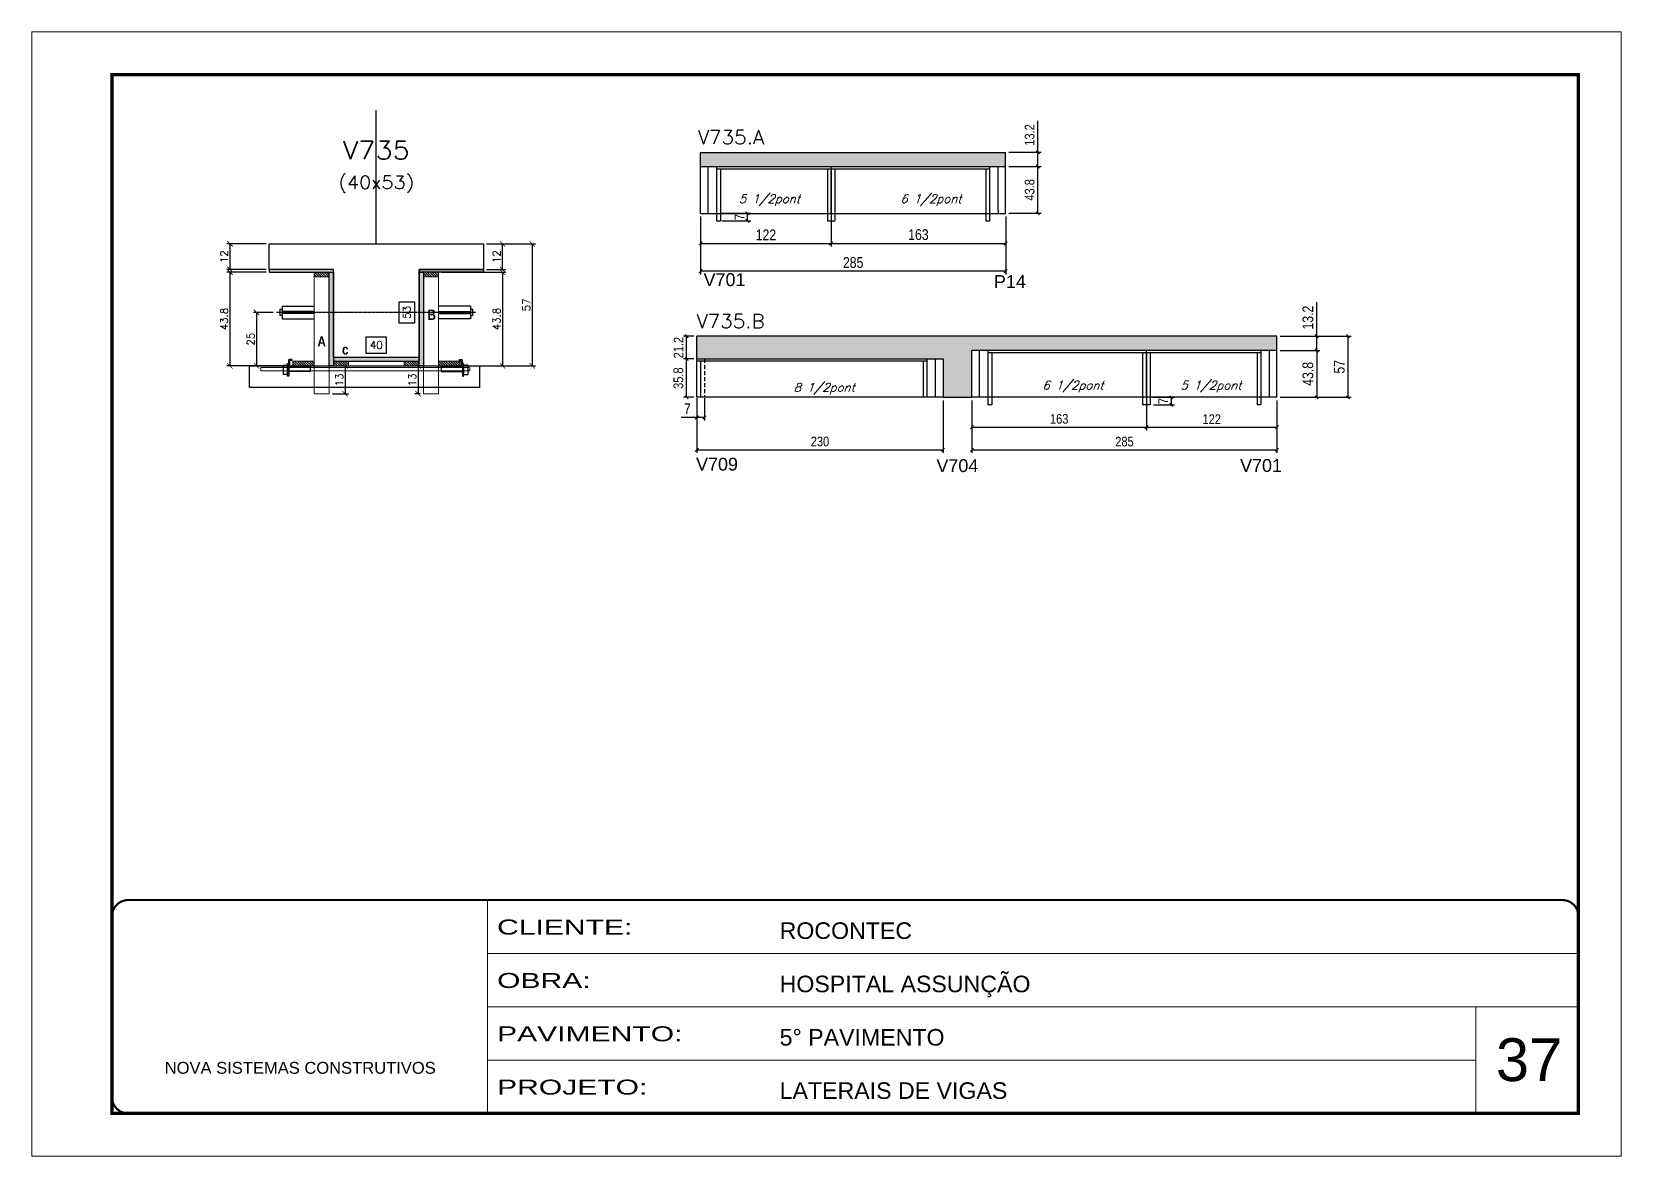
# Model space of a CAD drawing. Extents: x -20960 to -5926, y -2106 to 21915.
# Drawn here: x -12207 to -10722, y 10528 to 11578 of the extents above; entities that cross this region are included whole.
import ezdxf
from ezdxf.enums import TextEntityAlignment as Align

# ---------------------------------------------------------------- set-up
doc = ezdxf.new("R2010")
doc.units = 0
for name, pattern in [('CONTINUO', [0]), ('DASHED', [0.75, 0.5, -0.25]), ('HIDDEN', [0.375, 0.25, -0.125])]:
    doc.linetypes.add(name, pattern=pattern)
for name, color, linetype in [('5', 5, 'Continuous'), ('barrote', 251, 'Continuous'), ('COTA', 241, 'Continuous'), ('Cota Seção (2x)', 4, 'Continuous'), ('detalhes', 4, 'Continuous'), ('Painéis', 200, 'Continuous'), ('presilha', 1, 'Continuous'), ('SARR_2.2x7', 40, 'Continuous'), ('SARR_3.5x7', 81, 'Continuous'), ('TENSOR', 3, 'Continuous'), ('texto', 7, 'Continuous'), ('Texto de Titulo', 7, 'Continuous'), ('Texto Qtd Sarr', 242, 'Continuous')]:
    doc.layers.add(name, color=color, linetype=linetype)
for name, color, linetype, lineweight in [('CARIMBO', 255, 'Continuous', 9), ('CONCRETO', 251, 'Continuous', 25), ('Folhas', 255, 'Continuous', 9), ('Hachura', 251, 'Continuous', 9), ('Madeira', 126, 'Continuous', 18), ('SARRAFO DE PRESSAO', 251, 'DASHED', 9), ('SCO-___-LAJ', 2, 'Continuous', 0), ('Texto Seção', 7, 'Continuous', 15)]:
    doc.layers.add(name, color=color, linetype=linetype, lineweight=lineweight)
doc.styles.add('ARIAL', font='arial.ttf')
doc.styles.add('COTA TECNICA', font='techl___.ttf', dxfattribs={"height": 10})
doc.styles.add('COTA TECNICA-50', font='techl___.ttf', dxfattribs={"height": 9})
doc.styles.add('REGUA-120', font='ROMANS.shx', dxfattribs={"height": 15})
doc.styles.add('Romans', font='romans.shx')
doc.styles.get("Standard").update_dxf_attribs({"font": 'arial.ttf'})
doc.styles.add('TECNICA', font='techb___.ttf', dxfattribs={"height": 10})
doc.styles.add('Tecnologia', font='')
doc.styles.get('Tecnologia').set_extended_font_data('Forgotten Futurist')
doc.dimstyles.new('COTA PAINEL-50', dxfattribs={"dimtxt": 9, "dimasz": 3, "dimexe": 3, "dimexo": 3, "dimgap": 3, "dimtad": 1, "dimdec": 1, "dimzin": 12, "dimdsep": 46, "dimtxsty": 'COTA TECNICA-50', "dimblk1": 'OBLIQUE', "dimblk2": 'OBLIQUE', "dimsah": 1, "dimcen": 0.9, "dimclrd": 4, "dimclre": 4, "dimclrt": 240, "dimadec": 1, "dimazin": 3, "dimtfac": 1, "dimtdec": 1, "dimtmove": 0, "dimatfit": 3, "dimfxl": 1, "dimtolj": 1, "dimtzin": 12, "dimarcsym": 0})
doc.dimstyles.new('Cota Seção (2x)', dxfattribs={"dimtxt": 7, "dimasz": 5, "dimexe": 3, "dimexo": 3, "dimgap": 2, "dimtad": 3, "dimdec": 1, "dimlfac": 0.5, "dimzin": 12, "dimdsep": 46, "dimtxsty": 'Romans', "dimblk": 'ARCHTICK', "dimcen": 0, "dimclrd": 4, "dimclre": 4, "dimclrt": 1, "dimadec": 1, "dimazin": 3, "dimtfac": 1, "dimtdec": 1, "dimtmove": 0, "dimatfit": 3, "dimldrblk": 'OBLIQUE', "dimfxl": 1, "dimtolj": 1, "dimtzin": 12, "dimarcsym": 0})
doc.dimstyles.new('Cota Seção interna', dxfattribs={"dimtxt": 7, "dimasz": 6, "dimexe": 0.18, "dimexo": 2, "dimgap": -4, "dimtad": 3, "dimdec": 1, "dimlfac": 0.5, "dimzin": 12, "dimdsep": 46, "dimtxsty": 'Romans', "dimblk": 'ARCHTICK', "dimcen": 0.09, "dimse1": 1, "dimse2": 1, "dimsd1": 1, "dimsd2": 1, "dimclrd": 180, "dimclre": 5, "dimclrt": 1, "dimadec": 0, "dimazin": 3, "dimtfac": 1, "dimtdec": 1, "dimtofl": 0, "dimtmove": 0, "dimatfit": 3, "dimldrblk": 'ARCHTICK', "dimfxl": 1, "dimtolj": 1, "dimtzin": 0, "dimarcsym": 0})
doc.dimstyles.new('PAINEL', dxfattribs={"dimtxt": 10, "dimasz": 3, "dimexe": 3, "dimexo": 3, "dimgap": 3, "dimtad": 1, "dimdec": 1, "dimzin": 12, "dimdsep": 46, "dimtxsty": 'COTA TECNICA', "dimblk1": 'OBLIQUE', "dimblk2": 'OBLIQUE', "dimsah": 1, "dimcen": 0.9, "dimclrd": 4, "dimclre": 4, "dimclrt": 240, "dimadec": 1, "dimazin": 3, "dimtfac": 1, "dimtdec": 1, "dimtmove": 0, "dimatfit": 3, "dimfxl": 1, "dimtolj": 1, "dimtzin": 12, "dimarcsym": 0})

msp = doc.modelspace()

# ---------------------------------------------------------------- texts
at = {"layer": '5', "linetype": 'Continuous'}
for s, rotation, p in [('V701', 359.99996, (-11579.39, 11340.76)), ('P14', 359.99996, (-11308.05, 11338.97)), ('V709', 0.00004, (-11586.38, 11168.44)), ('V704', 359.99996, (-11361.8, 11167.09)), ('V701', 0.00004, (-11078.1, 11167.22))]:
    msp.add_text(s, height=12, rotation=rotation, dxfattribs=at).set_placement(p)
at = {"layer": 'CARIMBO', "style": 'ARIAL'}
msp.add_text('37', height=40, dxfattribs=at).set_placement((-10839.14, 10598.36))
at = {"layer": 'detalhes', "style": 'TECNICA'}
for s, p in [('B', (-11837.29, 11309.23)), ('A', (-11940.12, 11284.38)), ('c', (-11917.2, 11276.69))]:
    msp.add_text(s, height=9.6, dxfattribs=at).set_placement(p)
at = {"layer": 'texto', "color": 2, "char_height": 8, "attachment_point": 5, "style": 'Romans'}
for s, insert in [('{\\Q19;\\C256;5 1/2pont}', (-11517.85, 11421.01)), ('{\\Q19;\\C256;6 1/2pont}', (-11366.9, 11421.01)), ('{\\Q19;\\C256;8 1/2pont}', (-11466.65, 11244.83)), ('{\\Q19;\\C256;6 1/2pont}', (-11234.17, 11246.93)), ('{\\Q19;\\C256;5 1/2pont}', (-11105.34, 11246.93))]:
    msp.add_mtext(s, dxfattribs=dict(at, insert=insert))
at = {"layer": 'Texto Seção', "style": 'REGUA-120', "width": 1.05}
for s, p in [('V735.A', (-11584.8, 11473.27)), ('V735.B', (-11586.05, 11301.52))]:
    msp.add_text(s, height=13, dxfattribs=at).set_placement(p)

# ---------------------------------------------------------------- blocks, each defined once
blk = doc.blocks.new('9999999999')
at = {"color": 30, "linetype": 'CONTINUO'}
for p, q in [((98564.6, 34230.2), (98564.6, 34429.4)), ((98564.6, 34379.6), (99584, 34379.6)), ((98564.6, 34329.8), (99488, 34329.8)), ((99584, 34329.8), (99488, 34329.8)), ((99488, 34329.8), (99488, 34230.2)), ((98564.6, 34280), (99488, 34280))]:
    blk.add_line(p, q, dxfattribs=at)
at = {"color": 30, "linetype": 'CONTINUO', "const_width": 2}
blk.add_lwpolyline([(99584, 34230.2), (99584, 34414.4, 0.414214), (99569, 34429.4), (98229, 34429.4, 0.414214), (98214, 34414.4), (98214, 34245.2, 0.414214), (98229, 34230.2), (99584, 34230.2)], format="xyb", dxfattribs=at)
at = {"layer": 'Folhas'}
blk.add_lwpolyline([(98139, 34190.2), (99624, 34190.2), (99624, 35240.2), (98139, 35240.2)], close=True, dxfattribs=at)
at = {"layer": 'Folhas', "color": 30, "const_width": 3}
blk.add_lwpolyline([(98214, 34230.2), (99584, 34230.2), (99584, 35200.2), (98214, 35200.2)], close=True, dxfattribs=at)
at = {"color": 7, "linetype": 'Continuous', "ltscale": 5, "style": 'ARIAL'}
for s, height, p in [('ROCONTEC', 15.48, (98837.7, 34393.1)), ('HOSPITAL ASSUNÇÃO', 15.483, (98837.7, 34343.3)), ('5° PAVIMENTO', 15.483, (98837.7, 34293.5)), ('NOVA SISTEMAS CONSTRUTIVOS', 11.059, (98263.2, 34267.2)), ('LATERAIS DE VIGAS', 15.483, (98837.7, 34243.7))]:
    blk.add_text(s, height=height, dxfattribs=at).set_placement(p)
at = {"layer": 'Folhas', "color": 7, "style": 'Tecnologia', "width": 1.5}
for s, p in [('CLIENTE:', (98573.7, 34397.2)), ('OBRA:', (98573.7, 34347.3)), ('PAVIMENTO:', (98573.7, 34297.5)), ('PROJETO:', (98573.7, 34247.7))]:
    blk.add_text(s, height=14, dxfattribs=at).set_placement(p)
blk = doc.blocks.new('_ArchTick')
at = {"color": 0, "linetype": 'ByBlock', "const_width": 0.15}
blk.add_lwpolyline([(-0.5, -0.5), (0.5, 0.5)], dxfattribs=at)
blk = doc.blocks.new('*D1237')
at = {"layer": 'COTA', "color": 4, "lineweight": -2, "transparency": 16777216}
for p, q in [((-11988.1, 11353.8), (-12024.8, 11353.8)), ((-12021.8, 11266.2), (-12021.8, 11353.8)), ((-11970.5, 11266.2), (-12024.8, 11266.2))]:
    blk.add_line(p, q, dxfattribs=at)
at = {"layer": 'Defpoints', "color": 0, "transparency": 16777216}
for p in [(-12021.8, 11353.8), (-11985.1, 11353.8), (-11967.5, 11266.2)]:
    blk.add_point(p, dxfattribs=at)
at = {"layer": 'COTA', "color": 4, "lineweight": -2, "transparency": 16777216, "xscale": 5, "yscale": 5, "zscale": 5}
for p, rotation in [((-12021.8, 11353.8), 90), ((-12021.8, 11266.2), 270)]:
    blk.add_blockref('_ArchTick', p, dxfattribs=dict(at, rotation=rotation))
at = {"layer": 'COTA', "color": 1, "transparency": 16777216, "insert": (-12027.3, 11310), "char_height": 7, "attachment_point": 5, "rotation": 90, "style": 'Romans'}
blk.add_mtext('\\A1;43.8', dxfattribs=at)
blk = doc.blocks.new('_Oblique')
at = {"color": 0, "linetype": 'ByBlock', "lineweight": -2}
blk.add_line((-0.5, -0.5), (0.5, 0.5), dxfattribs=at)
blk = doc.blocks.new('*D1238')
at = {"layer": 'COTA', "color": 4, "lineweight": -2, "transparency": 16777216}
for p, q in [((-11988.1, 11380.2), (-12024.8, 11380.2)), ((-12021.8, 11356.2), (-12021.8, 11380.2)), ((-11988.1, 11356.2), (-12024.8, 11356.2))]:
    blk.add_line(p, q, dxfattribs=at)
at = {"layer": 'Defpoints', "color": 0, "transparency": 16777216}
for p in [(-12021.8, 11380.2), (-11985.1, 11380.2), (-11985.1, 11356.2)]:
    blk.add_point(p, dxfattribs=at)
at = {"layer": 'COTA', "color": 4, "lineweight": -2, "transparency": 16777216, "xscale": 5, "yscale": 5, "zscale": 5}
for p, rotation in [((-12021.8, 11380.2), 90), ((-12021.8, 11356.2), 270)]:
    blk.add_blockref('_ArchTick', p, dxfattribs=dict(at, rotation=rotation))
at = {"layer": 'COTA', "color": 1, "transparency": 16777216, "insert": (-12027.3, 11368.2), "char_height": 7, "attachment_point": 5, "rotation": 90, "style": 'Romans'}
blk.add_mtext('\\A1;12', dxfattribs=at)
blk = doc.blocks.new('*D1239')
at = {"layer": 'Cota Seção (2x)', "color": 180, "lineweight": -2, "transparency": 16777216}
for p, q in [((-11849.1, 11325.8), (-11864.1, 11325.8)), ((-11864.1, 11325.8), (-11864.1, 11306.5)), ((-11849.1, 11306.5), (-11849.1, 11325.8)), ((-11864.1, 11306.5), (-11849.1, 11306.5))]:
    blk.add_line(p, q, dxfattribs=at)
at = {"layer": 'Defpoints', "color": 0, "transparency": 16777216}
for p in [(-11925.1, 11380.2), (-11845.1, 11380.2), (-11925.1, 11274.2)]:
    blk.add_point(p, dxfattribs=at)
at = {"layer": 'Cota Seção (2x)', "color": 1, "transparency": 16777216, "insert": (-11856.6, 11316.2), "char_height": 7, "attachment_point": 5, "rotation": 90, "style": 'Romans'}
blk.add_mtext('\\A1;53', dxfattribs=at)
blk = doc.blocks.new('PRESILHA METÁLICA 1')
at = {"layer": 'presilha'}
for p, q in [((0, 13), (6, 13)), ((0, 13), (0, 0)), ((6, 0), (0, 0)), ((6, 15.5), (7.5, 15.5)), ((6, -2.5), (6, 15.5)), ((6, 13), (6, 0)), ((7.5, 10.6), (7.5, 19.9)), ((7.5, 15.5), (7.5, -2.5)), ((37.5, 4.1), (7.5, 4.1)), ((12, 21), (8.6, 21)), ((9, 11.6), (9, 18.9)), ((12, 19.5), (9.6, 19.5)), ((37.5, 11), (9.6, 11)), ((12, 21), (12, 19.5)), ((37.5, 11), (37.5, 4.1)), ((7.5, -2.5), (6, -2.5))]:
    blk.add_line(p, q, dxfattribs=at)
for centre, radius, start, end in [((8.6, 19.9), 1.14, 90, 180), ((9.6, 18.9), 0.57, 90, 180), ((9.6, 11.6), 0.57, 180, 270)]:
    blk.add_arc(centre, radius, start, end, dxfattribs=at)
blk = doc.blocks.new('*D1240')
at = {"layer": 'Cota Seção (2x)', "color": 180, "lineweight": -2, "transparency": 16777216}
for p, q in [((-11875.5, 11293.2), (-11894.8, 11293.2)), ((-11894.8, 11293.2), (-11894.8, 11278.2)), ((-11875.5, 11278.2), (-11875.5, 11293.2)), ((-11894.8, 11278.2), (-11875.5, 11278.2))]:
    blk.add_line(p, q, dxfattribs=at)
at = {"layer": 'Defpoints', "color": 0, "transparency": 16777216}
for p in [(-11925.1, 11274.2), (-11925.1, 11266.2), (-11845.1, 11266.2)]:
    blk.add_point(p, dxfattribs=at)
at = {"layer": 'Cota Seção (2x)', "color": 1, "transparency": 16777216, "insert": (-11885.1, 11285.7), "char_height": 7, "attachment_point": 5, "style": 'Romans'}
blk.add_mtext('\\A1;40', dxfattribs=at)
blk = doc.blocks.new('*D1241')
at = {"layer": 'COTA', "color": 4, "lineweight": -2, "transparency": 16777216}
for p, q in [((-11824.1, 11353.8), (-11764.2, 11353.8)), ((-11767.2, 11353.8), (-11767.2, 11266.2)), ((-11824.1, 11266.2), (-11764.2, 11266.2))]:
    blk.add_line(p, q, dxfattribs=at)
at = {"layer": 'Defpoints', "color": 0, "transparency": 16777216}
for p in [(-11827.1, 11353.8), (-11827.1, 11266.2), (-11767.2, 11266.2)]:
    blk.add_point(p, dxfattribs=at)
at = {"layer": 'COTA', "color": 4, "lineweight": -2, "transparency": 16777216, "xscale": 5, "yscale": 5, "zscale": 5}
for p, rotation in [((-11767.2, 11353.8), 90), ((-11767.2, 11266.2), 270)]:
    blk.add_blockref('_ArchTick', p, dxfattribs=dict(at, rotation=rotation))
at = {"layer": 'COTA', "color": 1, "transparency": 16777216, "insert": (-11772.7, 11310), "char_height": 7, "attachment_point": 5, "rotation": 90, "style": 'Romans'}
blk.add_mtext('\\A1;43.8', dxfattribs=at)
blk = doc.blocks.new('*D1242')
at = {"layer": 'COTA', "color": 4, "lineweight": -2, "transparency": 16777216}
for p, q in [((-11981.4, 11316.2), (-12000, 11316.2)), ((-11997, 11316.2), (-11997, 11266.2)), ((-11981.4, 11266.2), (-12000, 11266.2))]:
    blk.add_line(p, q, dxfattribs=at)
at = {"layer": 'Defpoints', "color": 0, "transparency": 16777216}
for p in [(-11978.4, 11316.2), (-11997, 11266.2), (-11978.4, 11266.2)]:
    blk.add_point(p, dxfattribs=at)
at = {"layer": 'COTA', "color": 4, "lineweight": -2, "transparency": 16777216, "xscale": 5, "yscale": 5, "zscale": 5}
for p, rotation in [((-11997, 11316.2), 90), ((-11997, 11266.2), 270)]:
    blk.add_blockref('_ArchTick', p, dxfattribs=dict(at, rotation=rotation))
at = {"layer": 'COTA', "color": 1, "transparency": 16777216, "insert": (-12002.5, 11291.2), "char_height": 7, "attachment_point": 5, "rotation": 90, "style": 'Romans'}
blk.add_mtext('\\A1;25', dxfattribs=at)
blk = doc.blocks.new('titulo1')
at = {"layer": 'Defpoints', "color": 252, "linetype": 'HIDDEN', "ltscale": 2}
blk.add_line((0, 0), (0, 125), dxfattribs=at)
at = {"layer": 'Defpoints', "style": 'Romans', "oblique": 15}
blk.add_attdef('FOLHA', text='', height=10, dxfattribs=at).set_placement((0, 15.6), align=Align.MIDDLE_CENTER)
at = {"layer": 'Texto Qtd Sarr', "color": 3, "style": 'Romans', "oblique": 15}
for tag, height, p in [('TITULO', 17, (0, 71.4)), ('SEÇÃO', 12, (0, 41.5))]:
    blk.add_attdef(tag, text='', height=height, dxfattribs=at).set_placement(p, align=Align.MIDDLE_CENTER)
blk = doc.blocks.new('*D1248')
at = {"layer": 'COTA', "color": 4, "lineweight": -2, "transparency": 16777216}
for p, q in [((-11782.1, 11380.2), (-11764.2, 11380.2)), ((-11767.2, 11356.2), (-11767.2, 11380.2)), ((-11782.1, 11356.2), (-11764.2, 11356.2))]:
    blk.add_line(p, q, dxfattribs=at)
at = {"layer": 'Defpoints', "color": 0, "transparency": 16777216}
for p in [(-11785.1, 11380.2), (-11767.2, 11380.2), (-11785.1, 11356.2)]:
    blk.add_point(p, dxfattribs=at)
at = {"layer": 'COTA', "color": 4, "lineweight": -2, "transparency": 16777216, "xscale": 5, "yscale": 5, "zscale": 5}
for p, rotation in [((-11767.2, 11380.2), 90), ((-11767.2, 11356.2), 270)]:
    blk.add_blockref('_ArchTick', p, dxfattribs=dict(at, rotation=rotation))
at = {"layer": 'COTA', "color": 1, "transparency": 16777216, "insert": (-11772.7, 11368.2), "char_height": 7, "attachment_point": 5, "rotation": 90, "style": 'Romans'}
blk.add_mtext('\\A1;12', dxfattribs=at)
blk = doc.blocks.new('*D1249')
at = {"layer": 'COTA', "color": 4, "lineweight": -2, "ltscale": 25, "transparency": 16777216}
for p, q in [((-11582.1, 11405.7), (-11582.1, 11351.6)), ((-11297.1, 11405.7), (-11297.1, 11351.6)), ((-11297.1, 11354.6), (-11582.1, 11354.6))]:
    blk.add_line(p, q, dxfattribs=at)
at = {"layer": 'Defpoints', "color": 0, "ltscale": 25, "transparency": 16777216}
for p in [(-11582.1, 11408.7), (-11297.1, 11408.7), (-11582.1, 11354.6)]:
    blk.add_point(p, dxfattribs=at)
at = {"layer": 'COTA', "color": 4, "lineweight": -2, "ltscale": 25, "transparency": 16777216, "xscale": 3, "yscale": 3, "zscale": 3, "rotation": 180}
blk.add_blockref('_Oblique', (-11582.1, 11354.6), dxfattribs=at)
at = {"layer": 'COTA', "color": 4, "lineweight": -2, "ltscale": 25, "transparency": 16777216, "xscale": 3, "yscale": 3, "zscale": 3}
blk.add_blockref('_Oblique', (-11297.1, 11354.6), dxfattribs=at)
at = {"layer": 'COTA', "color": 240, "ltscale": 25, "transparency": 16777216, "insert": (-11439.6, 11362.7), "char_height": 10, "attachment_point": 5, "style": 'COTA TECNICA'}
blk.add_mtext('\\A1;285', dxfattribs=at)
blk = doc.blocks.new('*D1243')
at = {"layer": 'COTA', "color": 4, "lineweight": -2, "ltscale": 25, "transparency": 16777216}
for p, q in [((-11460.1, 11405.7), (-11460.1, 11377.6)), ((-11582.1, 11380.6), (-11460.1, 11380.6)), ((-11582.1, 11378.7), (-11582.1, 11377.6))]:
    blk.add_line(p, q, dxfattribs=at)
at = {"layer": 'Defpoints', "color": 0, "ltscale": 25, "transparency": 16777216}
for p in [(-11460.1, 11408.7), (-11582.1, 11381.7), (-11460.1, 11380.6)]:
    blk.add_point(p, dxfattribs=at)
at = {"layer": 'COTA', "color": 4, "lineweight": -2, "ltscale": 25, "transparency": 16777216, "xscale": 3, "yscale": 3, "zscale": 3, "rotation": 180}
blk.add_blockref('_Oblique', (-11582.1, 11380.6), dxfattribs=at)
at = {"layer": 'COTA', "color": 4, "lineweight": -2, "ltscale": 25, "transparency": 16777216, "xscale": 3, "yscale": 3, "zscale": 3}
blk.add_blockref('_Oblique', (-11460.1, 11380.6), dxfattribs=at)
at = {"layer": 'COTA', "color": 240, "ltscale": 25, "transparency": 16777216, "insert": (-11521.1, 11388.6), "char_height": 10, "attachment_point": 5, "style": 'COTA TECNICA'}
blk.add_mtext('\\A1;122', dxfattribs=at)
blk = doc.blocks.new('*D1244')
at = {"layer": 'COTA', "color": 4, "lineweight": -2, "ltscale": 25, "transparency": 16777216}
for p, q in [((-11460.1, 11405.7), (-11460.1, 11377.6)), ((-11297.1, 11405.7), (-11297.1, 11377.6)), ((-11460.1, 11380.6), (-11297.1, 11380.6))]:
    blk.add_line(p, q, dxfattribs=at)
at = {"layer": 'Defpoints', "color": 0, "ltscale": 25, "transparency": 16777216}
for p in [(-11460.1, 11408.7), (-11297.1, 11408.7), (-11297.1, 11380.6)]:
    blk.add_point(p, dxfattribs=at)
at = {"layer": 'COTA', "color": 4, "lineweight": -2, "ltscale": 25, "transparency": 16777216, "xscale": 3, "yscale": 3, "zscale": 3, "rotation": 180}
blk.add_blockref('_Oblique', (-11460.1, 11380.6), dxfattribs=at)
at = {"layer": 'COTA', "color": 4, "lineweight": -2, "ltscale": 25, "transparency": 16777216, "xscale": 3, "yscale": 3, "zscale": 3}
blk.add_blockref('_Oblique', (-11297.1, 11380.6), dxfattribs=at)
at = {"layer": 'COTA', "color": 240, "ltscale": 25, "transparency": 16777216, "insert": (-11378.6, 11388.8), "char_height": 10, "attachment_point": 5, "style": 'COTA TECNICA'}
blk.add_mtext('\\A1;163', dxfattribs=at)
blk = doc.blocks.new('*D1250')
at = {"layer": 'COTA', "color": 4, "lineweight": -2, "transparency": 16777216}
for p, q in [((-11844.1, 11266.2), (-11849, 11266.2)), ((-11846, 11266.2), (-11846, 11240.2)), ((-11844.1, 11240.2), (-11849, 11240.2))]:
    blk.add_line(p, q, dxfattribs=at)
at = {"layer": 'Defpoints', "color": 0, "transparency": 16777216}
for p in [(-11841.1, 11266.2), (-11846, 11240.2), (-11841.1, 11240.2)]:
    blk.add_point(p, dxfattribs=at)
at = {"layer": 'COTA', "color": 4, "lineweight": -2, "transparency": 16777216, "xscale": 5, "yscale": 5, "zscale": 5}
for p, rotation in [((-11846, 11266.2), 90), ((-11846, 11240.2), 270)]:
    blk.add_blockref('_ArchTick', p, dxfattribs=dict(at, rotation=rotation))
at = {"layer": 'COTA', "color": 1, "transparency": 16777216, "insert": (-11851.5, 11253.2), "char_height": 7, "attachment_point": 5, "rotation": 90, "style": 'Romans'}
blk.add_mtext('\\A1;13', dxfattribs=at)
blk = doc.blocks.new('*D1251')
at = {"layer": 'COTA', "color": 4, "lineweight": -2, "transparency": 16777216}
for p, q in [((-11926.1, 11266.2), (-11911.2, 11266.2)), ((-11914.2, 11266.2), (-11914.2, 11240.2)), ((-11926.1, 11240.2), (-11911.2, 11240.2))]:
    blk.add_line(p, q, dxfattribs=at)
at = {"layer": 'Defpoints', "color": 0, "transparency": 16777216}
for p in [(-11929.1, 11266.2), (-11929.1, 11240.2), (-11914.2, 11240.2)]:
    blk.add_point(p, dxfattribs=at)
at = {"layer": 'COTA', "color": 4, "lineweight": -2, "transparency": 16777216, "xscale": 5, "yscale": 5, "zscale": 5}
for p, rotation in [((-11914.2, 11266.2), 90), ((-11914.2, 11240.2), 270)]:
    blk.add_blockref('_ArchTick', p, dxfattribs=dict(at, rotation=rotation))
at = {"layer": 'COTA', "color": 1, "transparency": 16777216, "insert": (-11919.7, 11253.2), "char_height": 7, "attachment_point": 5, "rotation": 90, "style": 'Romans'}
blk.add_mtext('\\A1;13', dxfattribs=at)
blk = doc.blocks.new('*D1245')
at = {"layer": 'COTA', "color": 4, "lineweight": -2, "transparency": 16777216}
for p, q in [((-11782.1, 11380.2), (-11736.4, 11380.2)), ((-11739.4, 11380.2), (-11739.4, 11266.2)), ((-11785.8, 11266.2), (-11736.4, 11266.2))]:
    blk.add_line(p, q, dxfattribs=at)
at = {"layer": 'Defpoints', "color": 0, "transparency": 16777216}
for p in [(-11785.1, 11380.2), (-11788.8, 11266.2), (-11739.4, 11266.2)]:
    blk.add_point(p, dxfattribs=at)
at = {"layer": 'COTA', "color": 4, "lineweight": -2, "transparency": 16777216, "xscale": 5, "yscale": 5, "zscale": 5}
for p, rotation in [((-11739.4, 11380.2), 90), ((-11739.4, 11266.2), 270)]:
    blk.add_blockref('_ArchTick', p, dxfattribs=dict(at, rotation=rotation))
at = {"layer": 'COTA', "color": 1, "transparency": 16777216, "insert": (-11744.9, 11323.2), "char_height": 7, "attachment_point": 5, "rotation": 90, "style": 'Romans'}
blk.add_mtext('\\A1;57', dxfattribs=at)
blk = doc.blocks.new('*D1252')
at = {"layer": 'COTA', "color": 4, "lineweight": -2, "transparency": 16777216}
for p, q in [((-11294.1, 11452.5), (-11264, 11452.5)), ((-11267, 11408.7), (-11267, 11452.5)), ((-11294.1, 11408.7), (-11264, 11408.7))]:
    blk.add_line(p, q, dxfattribs=at)
at = {"layer": 'Defpoints', "color": 0, "transparency": 16777216}
for p in [(-11297.1, 11452.5), (-11267, 11452.5), (-11297.1, 11408.7)]:
    blk.add_point(p, dxfattribs=at)
at = {"layer": 'COTA', "color": 4, "lineweight": -2, "transparency": 16777216, "xscale": 3, "yscale": 3, "zscale": 3}
for p, rotation in [((-11267, 11452.5), 90), ((-11267, 11408.7), 270)]:
    blk.add_blockref('_Oblique', p, dxfattribs=dict(at, rotation=rotation))
at = {"layer": 'COTA', "color": 240, "transparency": 16777216, "insert": (-11274.7, 11430.6), "char_height": 9, "attachment_point": 5, "rotation": 90, "style": 'COTA TECNICA-50'}
blk.add_mtext('\\A1;43.8', dxfattribs=at)
blk = doc.blocks.new('*D1253')
at = {"layer": 'COTA', "color": 4, "lineweight": -2, "transparency": 16777216}
for p, q in [((-11267, 11465.7), (-11267, 11495.1)), ((-11294.1, 11465.7), (-11264, 11465.7)), ((-11267, 11452.5), (-11267, 11465.7)), ((-11294.1, 11452.5), (-11264, 11452.5))]:
    blk.add_line(p, q, dxfattribs=at)
at = {"layer": 'Defpoints', "color": 0, "transparency": 16777216}
for p in [(-11297.1, 11465.7), (-11267, 11465.7), (-11297.1, 11452.5)]:
    blk.add_point(p, dxfattribs=at)
at = {"layer": 'COTA', "color": 4, "lineweight": -2, "transparency": 16777216, "xscale": 3, "yscale": 3, "zscale": 3}
for p, rotation in [((-11267, 11465.7), 90), ((-11267, 11452.5), 270)]:
    blk.add_blockref('_Oblique', p, dxfattribs=dict(at, rotation=rotation))
at = {"layer": 'COTA', "color": 240, "transparency": 16777216, "insert": (-11274.7, 11481.9), "char_height": 9, "attachment_point": 5, "rotation": 90, "style": 'COTA TECNICA-50'}
blk.add_mtext('\\A1;13.2', dxfattribs=at)
blk = doc.blocks.new('*D1254')
at = {"layer": 'COTA', "color": 4, "lineweight": -2, "transparency": 16777216}
for p, q in [((-11562.4, 11408.7), (-11535.3, 11408.7)), ((-11538.3, 11401.7), (-11538.3, 11408.7)), ((-11562.4, 11401.7), (-11535.3, 11401.7))]:
    blk.add_line(p, q, dxfattribs=at)
at = {"layer": 'Defpoints', "color": 0, "transparency": 16777216}
for p in [(-11565.4, 11408.7), (-11538.3, 11408.7), (-11565.4, 11401.7)]:
    blk.add_point(p, dxfattribs=at)
at = {"layer": 'COTA', "color": 4, "lineweight": -2, "transparency": 16777216, "xscale": 3, "yscale": 3, "zscale": 3}
for p, rotation in [((-11538.3, 11408.7), 90), ((-11538.3, 11401.7), 270)]:
    blk.add_blockref('_Oblique', p, dxfattribs=dict(at, rotation=rotation))
at = {"layer": 'COTA', "color": 240, "transparency": 16777216, "insert": (-11545.8, 11405.2), "char_height": 9, "attachment_point": 5, "rotation": 90, "style": 'COTA TECNICA-50'}
blk.add_mtext('\\A1;7', dxfattribs=at)
blk = doc.blocks.new('*D1255')
at = {"layer": 'COTA', "color": 4, "lineweight": -2, "ltscale": 25, "transparency": 16777216}
for p, q in [((-11040.6, 11280.7), (-11003.5, 11280.7)), ((-11006.5, 11280.7), (-11006.5, 11236.9)), ((-11040.6, 11236.9), (-11003.5, 11236.9))]:
    blk.add_line(p, q, dxfattribs=at)
at = {"layer": 'Defpoints', "color": 0, "ltscale": 25, "transparency": 16777216}
for p in [(-11043.6, 11280.7), (-11043.6, 11236.9), (-11006.5, 11236.9)]:
    blk.add_point(p, dxfattribs=at)
at = {"layer": 'COTA', "color": 4, "lineweight": -2, "ltscale": 25, "transparency": 16777216, "xscale": 3, "yscale": 3, "zscale": 3}
for p, rotation in [((-11006.5, 11280.7), 90), ((-11006.5, 11236.9), 270)]:
    blk.add_blockref('_Oblique', p, dxfattribs=dict(at, rotation=rotation))
at = {"layer": 'COTA', "color": 240, "ltscale": 25, "transparency": 16777216, "insert": (-11014.7, 11258.8), "char_height": 10, "attachment_point": 5, "rotation": 90, "style": 'COTA TECNICA'}
blk.add_mtext('\\A1;43.8', dxfattribs=at)
blk = doc.blocks.new('*D1256')
at = {"layer": 'COTA', "color": 4, "lineweight": -2, "ltscale": 25, "transparency": 16777216}
for p, q in [((-11006.5, 11293.9), (-11006.5, 11325.6)), ((-11040.6, 11293.9), (-11003.5, 11293.9)), ((-11006.5, 11280.7), (-11006.5, 11293.9)), ((-11040.6, 11280.7), (-11003.5, 11280.7))]:
    blk.add_line(p, q, dxfattribs=at)
at = {"layer": 'Defpoints', "color": 0, "ltscale": 25, "transparency": 16777216}
for p in [(-11043.6, 11293.9), (-11006.5, 11293.9), (-11043.6, 11280.7)]:
    blk.add_point(p, dxfattribs=at)
at = {"layer": 'COTA', "color": 4, "lineweight": -2, "ltscale": 25, "transparency": 16777216, "xscale": 3, "yscale": 3, "zscale": 3}
for p, rotation in [((-11006.5, 11293.9), 90), ((-11006.5, 11280.7), 270)]:
    blk.add_blockref('_Oblique', p, dxfattribs=dict(at, rotation=rotation))
at = {"layer": 'COTA', "color": 240, "ltscale": 25, "transparency": 16777216, "insert": (-11014.7, 11311.3), "char_height": 10, "attachment_point": 5, "rotation": 90, "style": 'COTA TECNICA'}
blk.add_mtext('\\A1;13.2', dxfattribs=at)
blk = doc.blocks.new('*D1257')
at = {"layer": 'COTA', "color": 4, "lineweight": -2, "ltscale": 25, "transparency": 16777216}
for p, q in [((-11040.6, 11293.9), (-10974.3, 11293.9)), ((-10977.3, 11293.9), (-10977.3, 11236.9)), ((-11040.6, 11236.9), (-10974.3, 11236.9))]:
    blk.add_line(p, q, dxfattribs=at)
at = {"layer": 'Defpoints', "color": 0, "ltscale": 25, "transparency": 16777216}
for p in [(-11043.6, 11293.9), (-11043.6, 11236.9), (-10977.3, 11236.9)]:
    blk.add_point(p, dxfattribs=at)
at = {"layer": 'COTA', "color": 4, "lineweight": -2, "ltscale": 25, "transparency": 16777216, "xscale": 3, "yscale": 3, "zscale": 3}
for p, rotation in [((-10977.3, 11293.9), 90), ((-10977.3, 11236.9), 270)]:
    blk.add_blockref('_Oblique', p, dxfattribs=dict(at, rotation=rotation))
at = {"layer": 'COTA', "color": 240, "ltscale": 25, "transparency": 16777216, "insert": (-10985.4, 11265.4), "char_height": 10, "attachment_point": 5, "rotation": 90, "style": 'COTA TECNICA'}
blk.add_mtext('\\A1;57', dxfattribs=at)
blk = doc.blocks.new('*D1258')
at = {"layer": 'COTA', "color": 4, "lineweight": -2, "transparency": 16777216}
for p, q in [((-11588.6, 11272.7), (-11598.2, 11272.7)), ((-11595.2, 11236.9), (-11595.2, 11272.7)), ((-11588.6, 11236.9), (-11598.2, 11236.9))]:
    blk.add_line(p, q, dxfattribs=at)
at = {"layer": 'Defpoints', "color": 0, "transparency": 16777216}
for p in [(-11595.2, 11272.7), (-11585.6, 11272.7), (-11585.6, 11236.9)]:
    blk.add_point(p, dxfattribs=at)
at = {"layer": 'COTA', "color": 4, "lineweight": -2, "transparency": 16777216, "xscale": 3, "yscale": 3, "zscale": 3}
for p, rotation in [((-11595.2, 11272.7), 90), ((-11595.2, 11236.9), 270)]:
    blk.add_blockref('_Oblique', p, dxfattribs=dict(at, rotation=rotation))
at = {"layer": 'COTA', "color": 240, "transparency": 16777216, "insert": (-11602.9, 11254.8), "char_height": 9, "attachment_point": 5, "rotation": 90, "style": 'COTA TECNICA-50'}
blk.add_mtext('\\A1;35.8', dxfattribs=at)
blk = doc.blocks.new('*D1259')
at = {"layer": 'COTA', "color": 4, "lineweight": -2, "transparency": 16777216}
for p, q in [((-11585.6, 11233.9), (-11585.6, 11184.9)), ((-11355.6, 11233.9), (-11355.6, 11184.9)), ((-11585.6, 11187.9), (-11355.6, 11187.9))]:
    blk.add_line(p, q, dxfattribs=at)
at = {"layer": 'Defpoints', "color": 0, "transparency": 16777216}
for p in [(-11585.6, 11236.9), (-11355.6, 11236.9), (-11355.6, 11187.9)]:
    blk.add_point(p, dxfattribs=at)
at = {"layer": 'COTA', "color": 4, "lineweight": -2, "transparency": 16777216, "xscale": 3, "yscale": 3, "zscale": 3, "rotation": 180}
blk.add_blockref('_Oblique', (-11585.6, 11187.9), dxfattribs=at)
at = {"layer": 'COTA', "color": 4, "lineweight": -2, "transparency": 16777216, "xscale": 3, "yscale": 3, "zscale": 3}
blk.add_blockref('_Oblique', (-11355.6, 11187.9), dxfattribs=at)
at = {"layer": 'COTA', "color": 240, "transparency": 16777216, "insert": (-11470.6, 11195.6), "char_height": 9, "attachment_point": 5, "style": 'COTA TECNICA-50'}
blk.add_mtext('\\A1;230', dxfattribs=at)
blk = doc.blocks.new('*D1260')
at = {"layer": 'COTA', "color": 4, "lineweight": -2, "transparency": 16777216}
for p, q in [((-11328.6, 11233.9), (-11328.6, 11206)), ((-11165.6, 11233.9), (-11165.6, 11206)), ((-11328.6, 11209), (-11165.6, 11209))]:
    blk.add_line(p, q, dxfattribs=at)
at = {"layer": 'Defpoints', "color": 0, "transparency": 16777216}
for p in [(-11328.6, 11236.9), (-11165.6, 11236.9), (-11165.6, 11209)]:
    blk.add_point(p, dxfattribs=at)
at = {"layer": 'COTA', "color": 4, "lineweight": -2, "transparency": 16777216, "xscale": 3, "yscale": 3, "zscale": 3, "rotation": 180}
blk.add_blockref('_Oblique', (-11328.6, 11209), dxfattribs=at)
at = {"layer": 'COTA', "color": 4, "lineweight": -2, "transparency": 16777216, "xscale": 3, "yscale": 3, "zscale": 3}
blk.add_blockref('_Oblique', (-11165.6, 11209), dxfattribs=at)
at = {"layer": 'COTA', "color": 240, "transparency": 16777216, "insert": (-11247.1, 11216.7), "char_height": 9, "attachment_point": 5, "style": 'COTA TECNICA-50'}
blk.add_mtext('\\A1;163', dxfattribs=at)
blk = doc.blocks.new('*D1261')
at = {"layer": 'COTA', "color": 4, "lineweight": -2, "transparency": 16777216}
for p, q in [((-11165.6, 11233.9), (-11165.6, 11206)), ((-11043.6, 11233.9), (-11043.6, 11206)), ((-11165.6, 11209), (-11043.6, 11209))]:
    blk.add_line(p, q, dxfattribs=at)
at = {"layer": 'Defpoints', "color": 0, "transparency": 16777216}
for p in [(-11165.6, 11236.9), (-11043.6, 11236.9), (-11043.6, 11209)]:
    blk.add_point(p, dxfattribs=at)
at = {"layer": 'COTA', "color": 4, "lineweight": -2, "transparency": 16777216, "xscale": 3, "yscale": 3, "zscale": 3, "rotation": 180}
blk.add_blockref('_Oblique', (-11165.6, 11209), dxfattribs=at)
at = {"layer": 'COTA', "color": 4, "lineweight": -2, "transparency": 16777216, "xscale": 3, "yscale": 3, "zscale": 3}
blk.add_blockref('_Oblique', (-11043.6, 11209), dxfattribs=at)
at = {"layer": 'COTA', "color": 240, "transparency": 16777216, "insert": (-11104.6, 11216.5), "char_height": 9, "attachment_point": 5, "style": 'COTA TECNICA-50'}
blk.add_mtext('\\A1;122', dxfattribs=at)
blk = doc.blocks.new('*D1246')
at = {"layer": 'COTA', "color": 4, "lineweight": -2, "transparency": 16777216}
for p, q in [((-11328.6, 11233.9), (-11328.6, 11184.9)), ((-11043.6, 11233.9), (-11043.6, 11184.9)), ((-11328.6, 11187.9), (-11043.6, 11187.9))]:
    blk.add_line(p, q, dxfattribs=at)
at = {"layer": 'Defpoints', "color": 0, "transparency": 16777216}
for p in [(-11328.6, 11236.9), (-11043.6, 11236.9), (-11043.6, 11187.9)]:
    blk.add_point(p, dxfattribs=at)
at = {"layer": 'COTA', "color": 4, "lineweight": -2, "transparency": 16777216, "xscale": 3, "yscale": 3, "zscale": 3, "rotation": 180}
blk.add_blockref('_Oblique', (-11328.6, 11187.9), dxfattribs=at)
at = {"layer": 'COTA', "color": 4, "lineweight": -2, "transparency": 16777216, "xscale": 3, "yscale": 3, "zscale": 3}
blk.add_blockref('_Oblique', (-11043.6, 11187.9), dxfattribs=at)
at = {"layer": 'COTA', "color": 240, "transparency": 16777216, "insert": (-11186.1, 11195.5), "char_height": 9, "attachment_point": 5, "style": 'COTA TECNICA-50'}
blk.add_mtext('\\A1;285', dxfattribs=at)
blk = doc.blocks.new('*D1262')
at = {"layer": 'COTA', "color": 4, "lineweight": -2, "transparency": 16777216}
for p, q in [((-11588.6, 11293.9), (-11598.2, 11293.9)), ((-11595.2, 11272.7), (-11595.2, 11293.9)), ((-11588.6, 11272.7), (-11598.2, 11272.7))]:
    blk.add_line(p, q, dxfattribs=at)
at = {"layer": 'Defpoints', "color": 0, "transparency": 16777216}
for p in [(-11595.2, 11293.9), (-11585.6, 11293.9), (-11585.6, 11272.7)]:
    blk.add_point(p, dxfattribs=at)
at = {"layer": 'COTA', "color": 4, "lineweight": -2, "transparency": 16777216, "xscale": 3, "yscale": 3, "zscale": 3}
for p, rotation in [((-11595.2, 11293.9), 90), ((-11595.2, 11272.7), 270)]:
    blk.add_blockref('_Oblique', p, dxfattribs=dict(at, rotation=rotation))
at = {"layer": 'COTA', "color": 240, "transparency": 16777216, "insert": (-11602.8, 11283.3), "char_height": 9, "attachment_point": 5, "rotation": 90, "style": 'COTA TECNICA-50'}
blk.add_mtext('\\A1;21.2', dxfattribs=at)
blk = doc.blocks.new('*D1247')
at = {"layer": 'COTA', "color": 4, "linetype": 'ByBlock', "lineweight": -2, "transparency": 16777216}
for p, q in [((-11585.6, 11236), (-11585.6, 11215.1)), ((-11578.6, 11236), (-11578.6, 11215.1)), ((-11585.6, 11218.1), (-11600.3, 11218.1)), ((-11578.6, 11218.1), (-11585.6, 11218.1))]:
    blk.add_line(p, q, dxfattribs=at)
at = {"layer": 'Defpoints', "color": 0, "linetype": 'ByBlock', "transparency": 16777216}
for p in [(-11585.6, 11239), (-11578.6, 11239), (-11585.6, 11218.1)]:
    blk.add_point(p, dxfattribs=at)
at = {"layer": 'COTA', "color": 4, "linetype": 'ByBlock', "lineweight": -2, "transparency": 16777216, "xscale": 3, "yscale": 3, "zscale": 3, "rotation": 180}
blk.add_blockref('_Oblique', (-11585.6, 11218.1), dxfattribs=at)
at = {"layer": 'COTA', "color": 4, "linetype": 'ByBlock', "lineweight": -2, "transparency": 16777216, "xscale": 3, "yscale": 3, "zscale": 3}
blk.add_blockref('_Oblique', (-11578.6, 11218.1), dxfattribs=at)
at = {"layer": 'COTA', "color": 240, "linetype": 'ByBlock', "transparency": 16777216, "insert": (-11594.5, 11226.2), "char_height": 10, "attachment_point": 5, "style": 'COTA TECNICA'}
blk.add_mtext('\\A1;7', dxfattribs=at)
blk = doc.blocks.new('*D1263')
at = {"layer": 'COTA', "color": 4, "lineweight": -2, "transparency": 16777216}
for p, q in [((-11159.1, 11236.9), (-11139.3, 11236.9)), ((-11159.1, 11229.9), (-11139.3, 11229.9)), ((-11142.3, 11229.9), (-11142.3, 11236.9))]:
    blk.add_line(p, q, dxfattribs=at)
at = {"layer": 'Defpoints', "color": 0, "transparency": 16777216}
for p in [(-11162.1, 11236.9), (-11162.1, 11229.9), (-11142.3, 11236.9)]:
    blk.add_point(p, dxfattribs=at)
at = {"layer": 'COTA', "color": 4, "lineweight": -2, "transparency": 16777216, "xscale": 3, "yscale": 3, "zscale": 3}
for p, rotation in [((-11142.3, 11236.9), 90), ((-11142.3, 11229.9), 270)]:
    blk.add_blockref('_Oblique', p, dxfattribs=dict(at, rotation=rotation))
at = {"layer": 'COTA', "color": 240, "transparency": 16777216, "insert": (-11149.9, 11233.4), "char_height": 9, "attachment_point": 5, "rotation": 90, "style": 'COTA TECNICA-50'}
blk.add_mtext('\\A1;7', dxfattribs=at)

# ---------------------------------------------------------------- dimensions: what is measured, and where the dimension line sits
at = {"layer": 'COTA'}
for base, p1, p2, dimstyle, picture, middle in [((-11266.99, 11465.65), (-11297.13, 11452.45), (-11297.13, 11465.65), 'COTA PAINEL-50', '*D1253', (-11274.69, 11481.88)), ((-11266.99, 11452.45), (-11297.13, 11408.65), (-11297.13, 11452.45), 'COTA PAINEL-50', '*D1252', (-11274.71, 11430.55)), ((-12021.84, 11380.19), (-11985.12, 11356.19), (-11985.12, 11380.19), 'Cota Seção (2x)', '*D1238', (-12027.34, 11368.19)), ((-11739.4, 11266.19), (-11785.12, 11380.19), (-11788.76, 11266.19), 'Cota Seção (2x)', '*D1245', (-11744.9, 11323.19)), ((-11767.15, 11380.19), (-11785.12, 11356.19), (-11785.12, 11380.19), 'Cota Seção (2x)', '*D1248', (-11772.65, 11368.19)), ((-12021.84, 11353.79), (-11967.52, 11266.19), (-11985.12, 11353.79), 'Cota Seção (2x)', '*D1237', (-12027.34, 11309.99)), ((-11767.15, 11266.19), (-11827.12, 11353.79), (-11827.12, 11266.19), 'Cota Seção (2x)', '*D1241', (-11772.65, 11309.99)), ((-11996.98, 11266.19), (-11978.43, 11316.16), (-11978.43, 11266.19), 'Cota Seção (2x)', '*D1242', (-12002.48, 11291.18)), ((-11914.24, 11240.19), (-11929.12, 11266.19), (-11929.12, 11240.19), 'Cota Seção (2x)', '*D1251', (-11919.74, 11253.19)), ((-11845.97, 11240.19), (-11841.12, 11266.19), (-11841.12, 11240.19), 'Cota Seção (2x)', '*D1250', (-11851.47, 11253.19))]:
    dim = msp.add_linear_dim(base=base, p1=p1, p2=p2, angle=90, dimstyle=dimstyle, dxfattribs=at)
    dim.commit()
    dim.dimension.update_dxf_attribs({"geometry": picture, "text_midpoint": middle})
at = {"layer": 'COTA', "ltscale": 25}
for base, p1, p2, picture, middle in [((-11582.13, 11354.57), (-11297.13, 11408.65), (-11582.13, 11408.65), '*D1249', (-11439.63, 11362.7)), ((-11460.13, 11380.56), (-11582.13, 11381.65), (-11460.13, 11408.65), '*D1243', (-11521.13, 11388.62))]:
    dim = msp.add_linear_dim(base=base, p1=p1, p2=p2, dimstyle='PAINEL', dxfattribs=at)
    dim.commit()
    dim.dimension.update_dxf_attribs({"geometry": picture, "text_midpoint": middle})
at = {"layer": 'COTA'}
for base, p1, p2, picture, middle in [((-11538.28, 11408.65), (-11565.38, 11401.65), (-11565.38, 11408.65), '*D1254', (-11538.28, 11405.15)), ((-11142.32, 11236.9), (-11162.11, 11229.9), (-11162.11, 11236.9), '*D1263', (-11142.32, 11233.4))]:
    dim = msp.add_linear_dim(base=base, p1=p1, p2=p2, angle=90, dimstyle='COTA PAINEL-50', dxfattribs=at)
    dim.commit()
    dim.dimension.update_dxf_attribs({"geometry": picture, "text_midpoint": middle, "dimtype": 160})
at = {"layer": 'COTA', "ltscale": 25}
dim = msp.add_linear_dim(base=(-11297.13, 11380.56), p1=(-11460.13, 11408.65), p2=(-11297.13, 11408.65), dimstyle='PAINEL', override={"dimtmove": 1}, dxfattribs=at)
dim.commit()
dim.dimension.update_dxf_attribs({"geometry": '*D1244', "text_midpoint": (-11378.63, 11388.78)})
for base, p1, p2, picture, middle in [((-11006.5, 11293.9), (-11043.61, 11280.7), (-11043.61, 11293.9), '*D1256', (-11014.72, 11311.27)), ((-10977.32, 11236.9), (-11043.61, 11293.9), (-11043.61, 11236.9), '*D1257', (-10985.43, 11265.4)), ((-11006.5, 11236.9), (-11043.61, 11280.7), (-11043.61, 11236.9), '*D1255', (-11014.75, 11258.8))]:
    dim = msp.add_linear_dim(base=base, p1=p1, p2=p2, angle=90, dimstyle='PAINEL', dxfattribs=at)
    dim.commit()
    dim.dimension.update_dxf_attribs({"geometry": picture, "text_midpoint": middle})
at = {"layer": 'COTA', "color": 1}
dim = msp.add_linear_dim(base=(-11595.2, 11293.9), p1=(-11585.61, 11272.7), p2=(-11585.61, 11293.9), angle=90, dimstyle='COTA PAINEL-50', dxfattribs=at)
dim.commit()
dim.dimension.update_dxf_attribs({"geometry": '*D1262', "text_midpoint": (-11595.2, 11283.3), "dimtype": 160})
dim = msp.add_linear_dim(base=(-11595.2, 11272.7), p1=(-11585.61, 11236.9), p2=(-11585.61, 11272.7), angle=90, dimstyle='COTA PAINEL-50', dxfattribs=at)
dim.commit()
dim.dimension.update_dxf_attribs({"geometry": '*D1258', "text_midpoint": (-11602.92, 11254.8)})
at = {"layer": 'COTA', "linetype": 'ByBlock'}
dim = msp.add_linear_dim(base=(-11585.61, 11218.11), p1=(-11578.61, 11238.97), p2=(-11585.61, 11238.97), dimstyle='PAINEL', dxfattribs=at)
dim.commit()
dim.dimension.update_dxf_attribs({"geometry": '*D1247', "text_midpoint": (-11594.48, 11226.18)})
at = {"layer": 'COTA', "color": 1}
for base, p1, p2, picture, middle in [((-11355.61, 11187.89), (-11585.61, 11236.9), (-11355.61, 11236.9), '*D1259', (-11470.61, 11195.59)), ((-11165.61, 11208.99), (-11328.61, 11236.9), (-11165.61, 11236.9), '*D1260', (-11247.11, 11216.69)), ((-11043.61, 11187.89), (-11328.61, 11236.9), (-11043.61, 11236.9), '*D1246', (-11186.11, 11195.51)), ((-11043.61, 11208.99), (-11165.61, 11236.9), (-11043.61, 11236.9), '*D1261', (-11104.61, 11216.54))]:
    dim = msp.add_linear_dim(base=base, p1=p1, p2=p2, dimstyle='COTA PAINEL-50', dxfattribs=at)
    dim.commit()
    dim.dimension.update_dxf_attribs({"geometry": picture, "text_midpoint": middle})
at = {"layer": 'Cota Seção (2x)'}
dim = msp.add_linear_dim(base=(-11845.12, 11380.19), p1=(-11925.12, 11274.19), p2=(-11925.12, 11380.19), angle=90, dimstyle='Cota Seção interna', dxfattribs=at)
dim.commit()
dim.dimension.update_dxf_attribs({"geometry": '*D1239', "text_midpoint": (-11845.12, 11316.16), "dimtype": 160})
dim = msp.add_linear_dim(base=(-11925.12, 11274.19), p1=(-11845.12, 11266.19), p2=(-11925.12, 11266.19), angle=180, dimstyle='Cota Seção interna', dxfattribs=at)
dim.commit()
dim.dimension.update_dxf_attribs({"geometry": '*D1240', "text_midpoint": (-11885.12, 11285.69)})

# ---------------------------------------------------------------- hatches: boundary and pattern name
at = {"layer": 'COTA', "linetype": 'ByBlock'}
h = msp.add_hatch(dxfattribs=at)
h.set_pattern_fill('AR-CONC', color=256, scale=0.03)
h.set_pattern_definition([(50, (-4768.5, -5742.8755), (5.4655401, -0.4781726), [0.5715, -6.2865]), (355, (-4768.5, -5742.8755), (-1.0573026, 5.7317054), [0.4572, -5.0292175]), (100.451445, (-4768.0445, -5742.9154), (4.4082374, 5.2535326), [0.4857003, -5.3427073]), (46.1842, (-4768.5, -5741.3515), (8.1323712, -1.2612698), [0.85725, -9.42975]), (96.63556, (-4767.822, -5741.457), (7.122124, 7.4227837), [0.7285507, -8.0140682]), (351.18415, (-4768.5, -5741.3515), (7.122124, 7.4227837), [0.685799, -7.543792]), (21, (-4767.738, -5741.7325), (4.5484317, -3.067956), [0.5715, -6.2865]), (326, (-4767.738, -5741.7325), (1.8540609, 5.525639), [0.4572, -5.0292]), (71.451445, (-4767.359, -5741.988), (6.4024926, 2.457683), [0.4857003, -5.3426981]), (37.5, (-4768.5, -5742.8755), (0.0926581, 2.53665117), [0, -4.96824, 0, -5.1054, 0, -5.04825]), (7.5, (-4768.5, -5742.8755), (2.00458988, 3.00541724), [0, -2.91084, 0, -4.85394, 0, -1.92405]), (327.5, (-4770.1993, -5742.8755), (4.06771786, -0.17186232), [0, -1.905, 0, -5.9436, 0, -7.8867]), (317.5, (-4770.9613, -5742.8755), (4.44387544, 0.7627947), [0, -2.4765, 0, -3.94716, 0, -5.6007])])
h.paths.add_polyline_path([(-11297.13, 11452.45), (-11297.13, 11465.65), (-11582.13, 11465.65), (-11582.13, 11452.45)])
h = msp.add_hatch(dxfattribs=at)
h.set_pattern_fill('AR-CONC', color=256, scale=0.03)
h.set_pattern_definition([(50, (-152182.146, -13858.719), (5.46554007, -0.47817257), [0.5715, -6.2865]), (355, (-152182.146, -13858.719), (-1.05730264, 5.73170536), [0.4572, -5.02921753]), (100.4514447, (-152181.6905, -13858.759), (4.40823741, 5.25353256), [0.48570026, -5.34270734]), (46.1842, (-152182.146, -13857.195), (8.13237123, -1.26126984), [0.85725, -9.42975]), (96.6355576, (-152181.468, -13857.3), (7.122124, 7.42278374), [0.7285507, -8.01406824]), (351.184151, (-152182.146, -13857.195), (7.122124, 7.42278374), [0.685799, -7.54379196]), (21, (-152181.384, -13857.576), (4.54843174, -3.06795595), [0.5715, -6.2865]), (326, (-152181.384, -13857.576), (1.85406085, 5.52563898), [0.4572, -5.0292]), (71.451445, (-152181.005, -13857.8317), (6.40249258, 2.45768307), [0.48570026, -5.34269813]), (37.5, (-152182.146, -13858.719), (0.092658098, 2.536651166), [0, -4.96824, 0, -5.1054, 0, -5.04825]), (7.5, (-152182.146, -13858.719), (2.004589875, 3.005417245), [0, -2.91084, 0, -4.85394, 0, -1.92405]), (327.5, (-152183.8452, -13858.719), (4.067717855, -0.17186232), [0, -1.905, 0, -5.9436, 0, -7.8867]), (317.5, (-152184.6072, -13858.719), (4.44387544, 0.76279473), [0, -2.4765, 0, -3.94716, 0, -5.6007])])
h.paths.add_polyline_path([(-11585.61, 11272.7), (-11355.61, 11272.7), (-11355.61, 11236.9), (-11328.61, 11236.9), (-11328.61, 11280.7), (-11043.61, 11280.7), (-11043.61, 11293.9), (-11585.61, 11293.9)])
at = {"layer": 'Hachura'}
h = msp.add_hatch(color=256, dxfattribs=at)
h.dxf.hatch_style = 1
h.paths.add_polyline_path([(-11925.12, 11353.79), (-11925.12, 11356.19), (-11985.12, 11356.19), (-11985.12, 11353.79)])
h = msp.add_hatch(dxfattribs=at)
h.set_pattern_fill('ANSI31', color=256, scale=0.5, angle=270, style=0)
h.set_pattern_definition([(315, (11022.6955, 3046.1509), (1.12253202, 1.12253202), [])])
h.paths.add_polyline_path([(-11929.12, 11349.39), (-11929.12, 11353.79), (-11943.12, 11353.79), (-11943.12, 11349.39)])
h = msp.add_hatch(color=256, dxfattribs=at)
h.dxf.hatch_style = 1
h.paths.add_polyline_path([(-11929.12, 11353.79), (-11925.12, 11353.79), (-11925.12, 11266.19), (-11929.12, 11266.19)])
h = msp.add_hatch(color=256, dxfattribs=at)
h.dxf.hatch_style = 1
h.paths.add_polyline_path([(-11845.12, 11353.79), (-11845.12, 11356.19), (-11785.12, 11356.19), (-11785.12, 11353.79)])
h = msp.add_hatch(color=256, dxfattribs=at)
h.dxf.hatch_style = 1
h.paths.add_polyline_path([(-11845.12, 11353.79), (-11841.12, 11353.79), (-11841.12, 11266.19), (-11845.12, 11266.19)])
h = msp.add_hatch(dxfattribs=at)
h.set_pattern_fill('ANSI31', color=256, scale=0.5, angle=270, style=0)
h.set_pattern_definition([(315, (11004.6955, 3046.1509), (1.12253202, 1.12253202), [])])
h.paths.add_polyline_path([(-11827.12, 11349.39), (-11827.12, 11353.79), (-11841.12, 11353.79), (-11841.12, 11349.39)])
h = msp.add_hatch(color=256, dxfattribs=at)
h.dxf.hatch_style = 1
h.paths.add_polyline_path([(-11845.12, 11270.59), (-11845.12, 11274.19), (-11925.12, 11274.19), (-11925.12, 11270.59)])
h = msp.add_hatch(dxfattribs=at)
h.set_pattern_fill('ANSI31', color=256, scale=0.5, angle=270, style=0)
h.set_pattern_definition([(315, (11022.6955, 3036.5509), (1.12253202, 1.12253202), [])])
h.paths.add_polyline_path([(-11963.12, 11266.19), (-11963.12, 11270.59), (-11943.12, 11270.59), (-11943.12, 11266.19)])
h = msp.add_hatch(dxfattribs=at)
h.set_pattern_fill('ANSI31', color=256, scale=0.5, angle=270, style=0)
h.set_pattern_definition([(315, (11031.4955, 3036.5509), (1.12253202, 1.12253202), [])])
h.paths.add_polyline_path([(-11925.12, 11266.19), (-11925.12, 11270.59), (-11911.12, 11270.59), (-11911.12, 11266.19)])
h = msp.add_hatch(dxfattribs=at)
h.set_pattern_fill('ANSI31', color=256, scale=0.5, angle=270, style=0)
h.set_pattern_definition([(315, (11073.4976, 3036.5509), (1.12253202, 1.12253202), [])])
h.paths.add_polyline_path([(-11845.12, 11266.19), (-11845.12, 11270.59), (-11859.12, 11270.59), (-11859.12, 11266.19)])
h = msp.add_hatch(dxfattribs=at)
h.set_pattern_fill('ANSI31', color=256, scale=0.5, angle=270, style=0)
h.set_pattern_definition([(315, (10970.6955, 3036.5509), (1.12253202, 1.12253202), [])])
h.paths.add_polyline_path([(-11827.12, 11266.19), (-11827.12, 11270.59), (-11807.12, 11270.59), (-11807.12, 11266.19)])

# ---------------------------------------------------------------- linework, layer by layer
at = {"ltscale": 3}
for p, q in [((-11975.12, 11319.16), (-11975.12, 11313.16)), ((-11975.12, 11319.16), (-11973.12, 11319.16)), ((-11973.12, 11322.16), (-11973.12, 11310.16)), ((-11973.12, 11322.16), (-11943.12, 11322.16)), ((-11943.12, 11317.16), (-11973.12, 11317.16)), ((-11797.12, 11322.16), (-11827.12, 11322.16)), ((-11827.12, 11317.16), (-11797.12, 11317.16)), ((-11797.12, 11322.16), (-11797.12, 11310.16)), ((-11797.12, 11319.16), (-11795.12, 11319.16)), ((-11795.12, 11319.16), (-11795.12, 11313.16)), ((-11973.12, 11313.16), (-11975.12, 11313.16)), ((-11943.12, 11315.16), (-11973.12, 11315.16)), ((-11973.12, 11310.16), (-11943.12, 11310.16)), ((-11827.12, 11315.16), (-11797.12, 11315.16)), ((-11797.12, 11310.16), (-11827.12, 11310.16)), ((-11797.12, 11313.16), (-11795.12, 11313.16))]:
    msp.add_line(p, q, dxfattribs=at)
at = {"layer": 'barrote'}
msp.add_lwpolyline([(-11788.76, 11246.19), (-12003.73, 11246.19), (-12003.73, 11266.19), (-11788.76, 11266.19)], close=True, dxfattribs=at)
at = {"layer": 'CONCRETO'}
msp.add_lwpolyline([(-11845.12, 11356.19), (-11845.12, 11270.59), (-11845.12, 11270.59), (-11845.12, 11274.19), (-11925.12, 11274.19), (-11925.12, 11356.19), (-11985.12, 11356.19), (-11985.12, 11380.19), (-11925.12, 11380.19), (-11925.12, 11380.19), (-11845.12, 11380.19), (-11785.12, 11380.19), (-11785.12, 11356.19)], close=True, dxfattribs=at)
at = {"layer": 'COTA', "linetype": 'ByBlock'}
for p, q in [((-11582.13, 11465.65), (-11297.13, 11465.65)), ((-11582.13, 11452.45), (-11582.13, 11465.65)), ((-11043.61, 11293.9), (-11585.61, 11293.9)), ((-11585.61, 11272.7), (-11585.61, 11293.9)), ((-11043.61, 11280.7), (-11043.61, 11293.9)), ((-11355.61, 11236.9), (-11328.61, 11236.9))]:
    msp.add_line(p, q, dxfattribs=at)
at = {"layer": 'Madeira'}
for points in [[(-11929.12, 11349.39), (-11929.12, 11353.79), (-11943.12, 11353.79), (-11943.12, 11349.39)], [(-11929.12, 11353.79), (-11943.12, 11353.79), (-11943.12, 11240.19), (-11929.12, 11240.19)], [(-11827.12, 11349.39), (-11827.12, 11353.79), (-11841.12, 11353.79), (-11841.12, 11349.39)], [(-11827.12, 11353.79), (-11841.12, 11353.79), (-11841.12, 11240.19), (-11827.12, 11240.19)], [(-11963.12, 11266.19), (-11963.12, 11270.59), (-11943.12, 11270.59), (-11943.12, 11266.19)], [(-11925.12, 11266.19), (-11925.12, 11270.59), (-11911.12, 11270.59), (-11911.12, 11266.19)], [(-11845.12, 11266.19), (-11845.12, 11270.59), (-11859.12, 11270.59), (-11859.12, 11266.19)], [(-11827.12, 11266.19), (-11827.12, 11270.59), (-11807.12, 11270.59), (-11807.12, 11266.19)]]:
    msp.add_lwpolyline(points, close=True, dxfattribs=at)
at = {"layer": 'Painéis'}
for p, q in [((-11297.13, 11452.45), (-11297.13, 11465.65)), ((-11582.13, 11452.45), (-11297.13, 11452.45)), ((-11582.13, 11408.65), (-11297.13, 11408.65)), ((-11043.61, 11280.7), (-11328.61, 11280.7)), ((-11043.61, 11236.9), (-11328.61, 11236.9))]:
    msp.add_line(p, q, dxfattribs=at)
at = {"layer": 'Painéis', "ltscale": 25}
for p, q in [((-11582.13, 11408.65), (-11582.13, 11452.45)), ((-11460.13, 11408.65), (-11460.13, 11452.45)), ((-11297.13, 11408.65), (-11297.13, 11452.45)), ((-11328.61, 11236.9), (-11328.61, 11280.7)), ((-11165.61, 11236.9), (-11165.61, 11280.7)), ((-11043.61, 11236.9), (-11043.61, 11280.7))]:
    msp.add_line(p, q, dxfattribs=at)
at = {"layer": 'Painéis'}
for points in [[(-11925.12, 11353.79), (-11925.12, 11356.19), (-11985.12, 11356.19), (-11985.12, 11353.79)], [(-11929.12, 11353.79), (-11925.12, 11353.79), (-11925.12, 11266.19), (-11929.12, 11266.19)], [(-11845.12, 11353.79), (-11845.12, 11356.19), (-11785.12, 11356.19), (-11785.12, 11353.79)], [(-11845.12, 11353.79), (-11841.12, 11353.79), (-11841.12, 11266.19), (-11845.12, 11266.19)], [(-11845.12, 11270.59), (-11845.12, 11274.19), (-11925.12, 11274.19), (-11925.12, 11270.59)], [(-11585.61, 11272.7), (-11355.61, 11272.7), (-11355.61, 11236.9), (-11585.61, 11236.9)]]:
    msp.add_lwpolyline(points, close=True, dxfattribs=at)
at = {"layer": 'SARR_2.2x7', "linetype": 'Continuous'}
for p, q in [((-11575.13, 11408.65), (-11575.13, 11452.45)), ((-11567.13, 11450.25), (-11460.13, 11450.25)), ((-11460.13, 11450.25), (-11312.13, 11450.25)), ((-11304.13, 11411.65), (-11304.13, 11452.45)), ((-11304.13, 11411.65), (-11304.13, 11408.65)), ((-11304.13, 11408.65), (-11297.13, 11408.65)), ((-11362.61, 11236.9), (-11362.61, 11272.7)), ((-11321.61, 11236.9), (-11321.61, 11280.7)), ((-11165.61, 11278.5), (-11313.61, 11278.5)), ((-11058.61, 11278.5), (-11165.61, 11278.5)), ((-11050.61, 11236.9), (-11050.61, 11280.7)), ((-11370.61, 11270.5), (-11585.61, 11270.5))]:
    msp.add_line(p, q, dxfattribs=at)
at = {"layer": 'SARR_2.2x7', "linetype": 'HIDDEN', "ltscale": 15}
msp.add_line((-11578.61, 11272.7), (-11578.61, 11236.9), dxfattribs=at)
at = {"layer": 'SARR_3.5x7'}
for p, q in [((-11567.13, 11452.45), (-11567.13, 11401.65)), ((-11563.63, 11450.25), (-11563.63, 11401.65)), ((-11463.63, 11450.25), (-11463.63, 11401.65)), ((-11460.13, 11450.25), (-11460.13, 11401.65)), ((-11456.63, 11450.25), (-11456.63, 11401.65)), ((-11315.63, 11450.25), (-11315.63, 11401.65)), ((-11312.13, 11452.45), (-11312.13, 11401.65)), ((-11567.13, 11401.65), (-11563.63, 11401.65)), ((-11463.63, 11401.65), (-11456.63, 11401.65)), ((-11315.63, 11401.65), (-11312.13, 11401.65)), ((-11370.61, 11272.7), (-11370.61, 11236.9)), ((-11313.61, 11280.7), (-11313.61, 11229.9)), ((-11310.11, 11278.5), (-11310.11, 11229.9)), ((-11169.11, 11278.5), (-11169.11, 11229.9)), ((-11165.61, 11278.5), (-11165.61, 11229.9)), ((-11162.11, 11278.5), (-11162.11, 11229.9)), ((-11062.11, 11278.5), (-11062.11, 11229.9)), ((-11058.61, 11280.7), (-11058.61, 11229.9)), ((-11582.11, 11270.5), (-11582.11, 11236.9)), ((-11374.11, 11270.5), (-11374.11, 11236.9)), ((-11310.11, 11229.9), (-11313.61, 11229.9)), ((-11162.11, 11229.9), (-11169.11, 11229.9)), ((-11058.61, 11229.9), (-11062.11, 11229.9))]:
    msp.add_line(p, q, dxfattribs=at)
at = {"layer": 'SCO-___-LAJ', "color": 1}
msp.add_lwpolyline([(-11797.76, 11264.86), (-11993.06, 11264.86), (-11993.06, 11261.66), (-11797.76, 11261.66)], close=True, dxfattribs=at)
at = {"layer": 'TENSOR', "linetype": 'HIDDEN', "ltscale": 0.5}
msp.add_line((-11792.12, 11316.16), (-11978.43, 11316.16), dxfattribs=at)

# ---------------------------------------------------------------- block references
at = {"layer": 'presilha', "yscale": 0.6666666666666666, "zscale": 0.6666666666666666}
for p, xscale in [((-11971.99, 11258.23), 0.6666666666666666), ((-11799.55, 11258.23), -0.6666666666666666)]:
    msp.add_blockref('PRESILHA METÁLICA 1', p, dxfattribs=dict(at, xscale=xscale))
at = {"layer": 'SARRAFO DE PRESSAO', "color": 6, "linetype": 'ByBlock'}
msp.add_blockref('9999999999', (-110345.98, -23661.99), dxfattribs=at)
at = {"layer": 'Texto Seção'}
ref = msp.add_blockref('titulo1', (-11885.12, 11380.19), dxfattribs=at)
ref.add_attrib('TITULO', 'V735', dxfattribs={"layer": 'Texto de Titulo', "color": 7, "height": 17, "style": 'Romans', "width": 1.1}).set_placement((-11885.12, 11467.69), align=Align.MIDDLE_CENTER)
ref.add_attrib('SEÇÃO', '(40x53)', dxfattribs={"layer": 'Texto de Titulo', "color": 7, "height": 12, "style": 'Romans', "width": 1.1}).set_placement((-11885.12, 11437.69), align=Align.MIDDLE_CENTER)

msp.set_redraw_order([(e.dxf.handle, doc.entitydb.next_handle()) for e in msp.query("TEXT MTEXT ATTDEF DIMENSION ARC_DIMENSION")])  # texts and dimensions are drawn at this point

doc.saveas('drawing.dxf')
